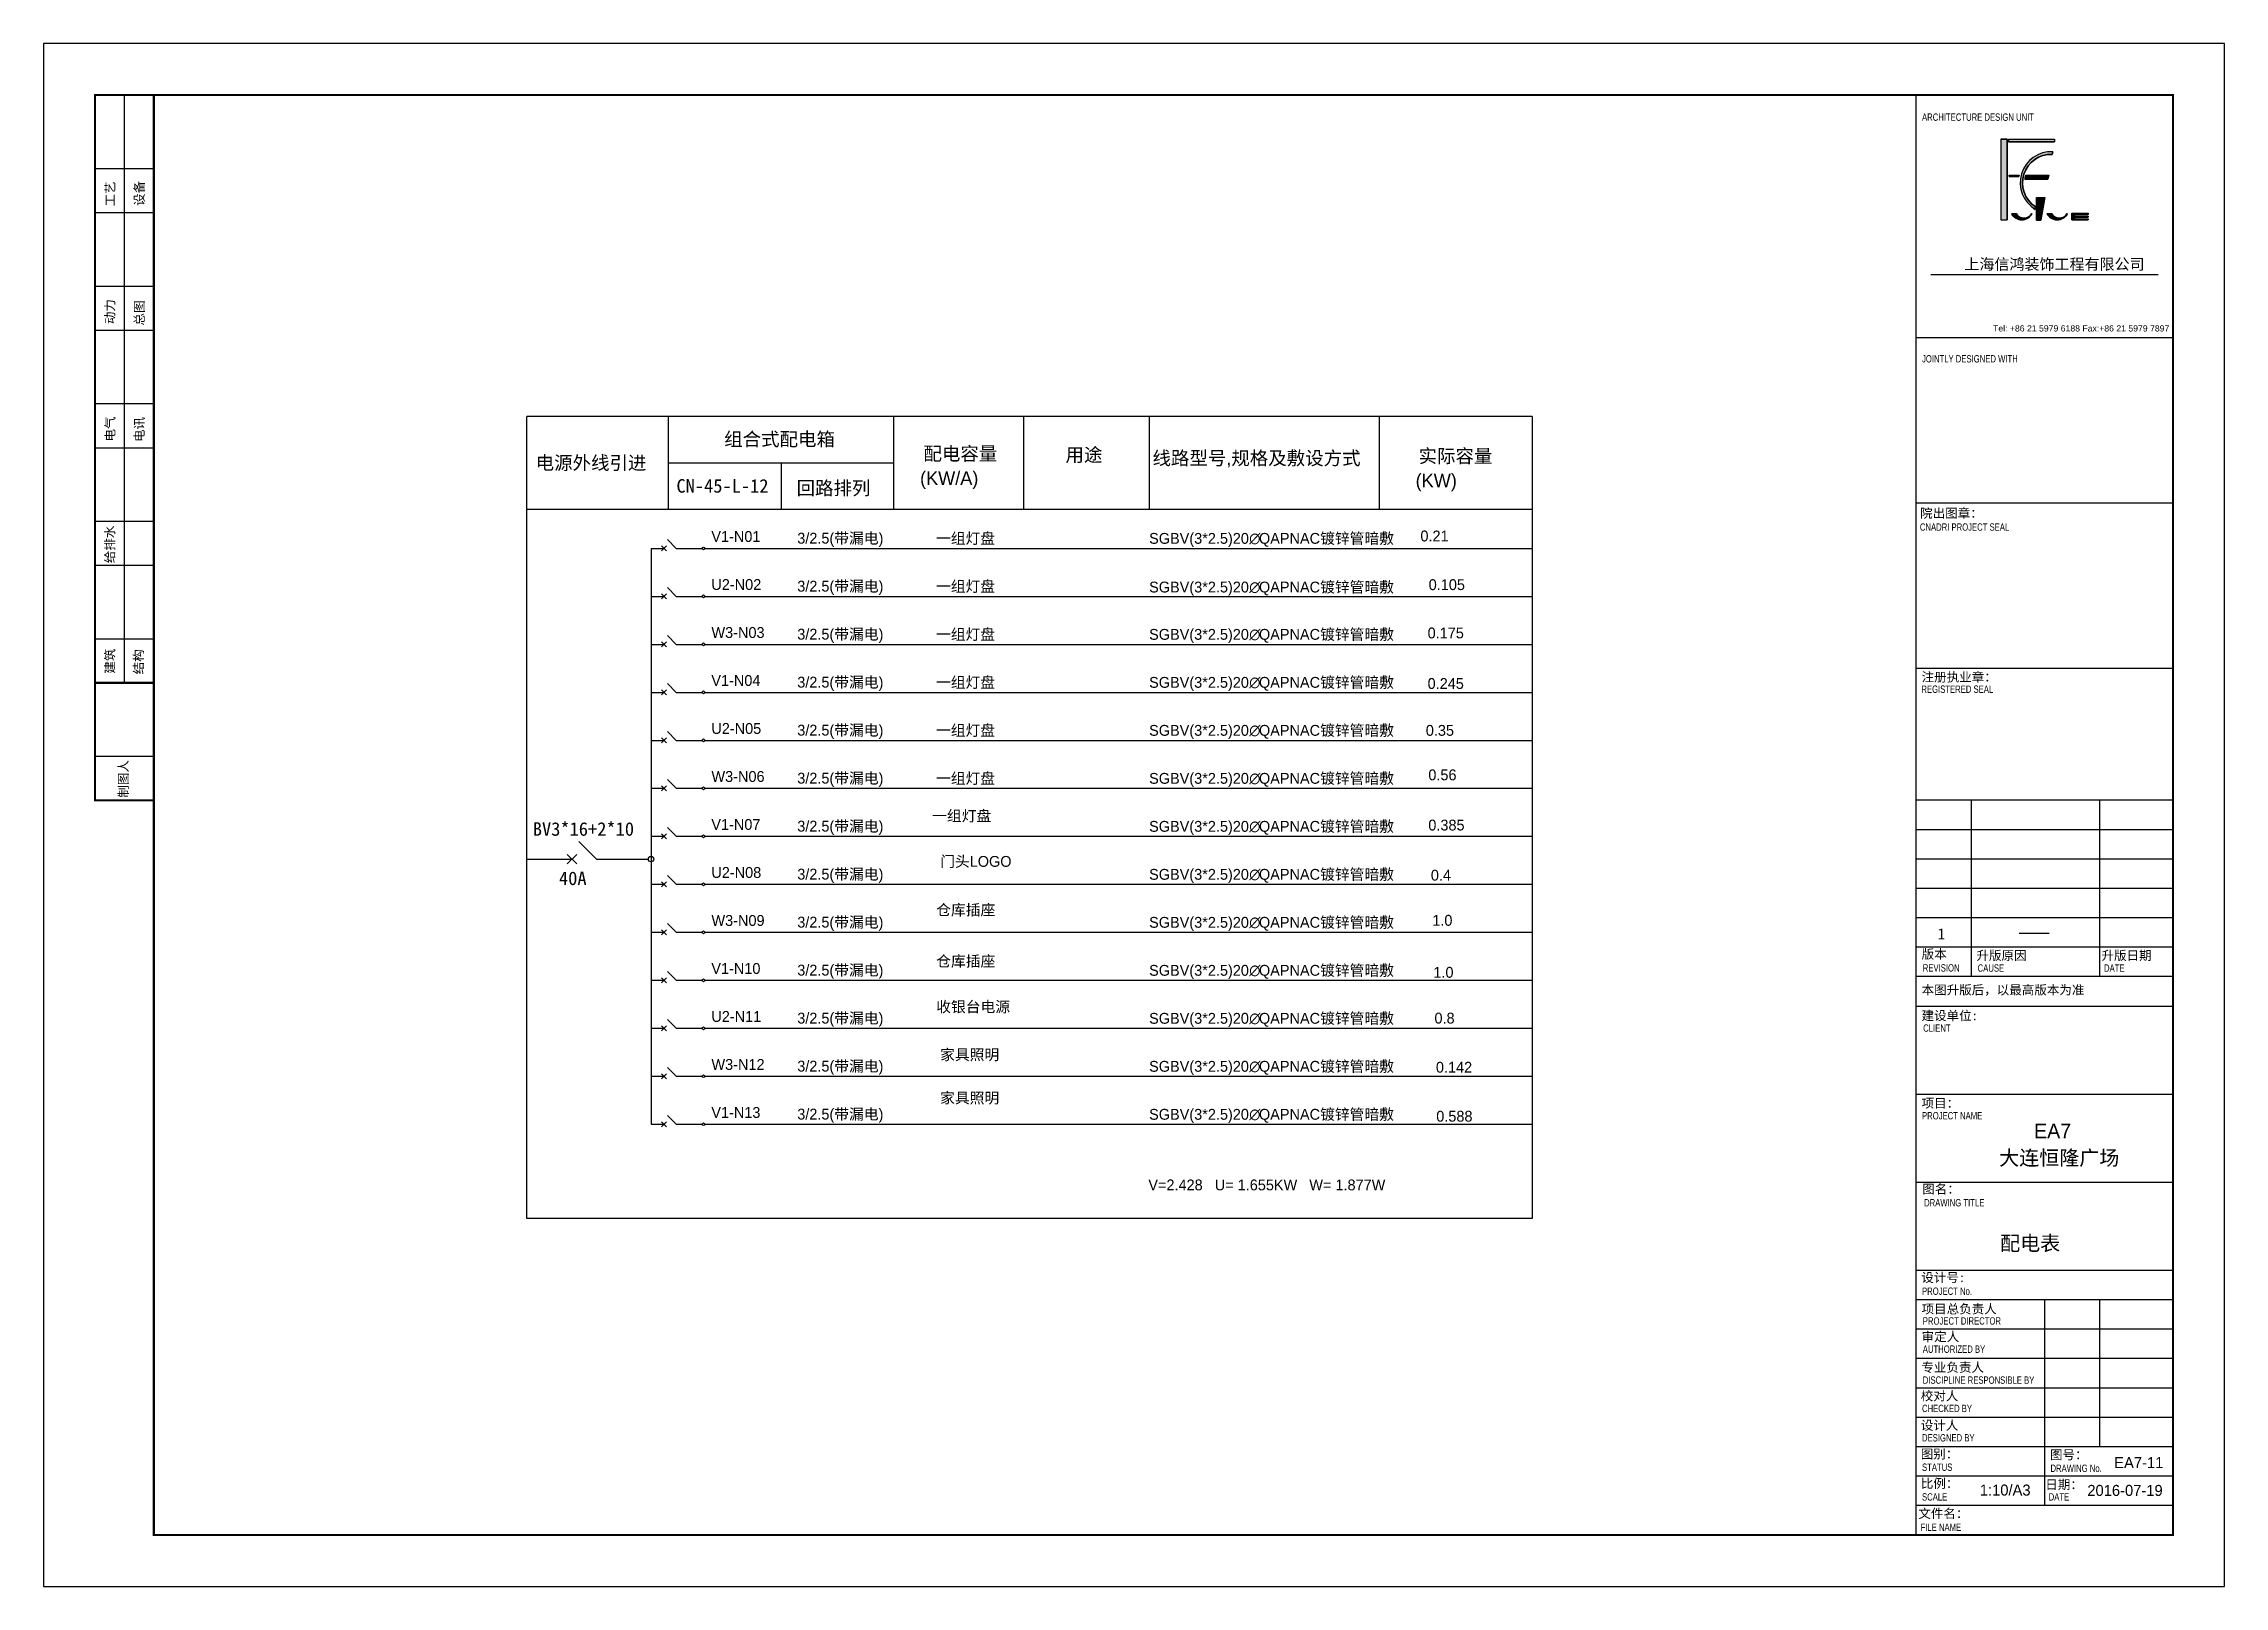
# Model space of a CAD drawing. Header units: millimetres. Extents: x 346472 to 732256, y -34068 to -15883.
# Drawn here: x 577941 to 603661, y -34068 to -15883 of the extents above; entities that cross this region are included whole.
import ezdxf

# ---------------------------------------------------------------- set-up
doc = ezdxf.new("R2010")
doc.units = ezdxf.units.MM
doc.header["$LTSCALE"] = 7
doc.layers.add('图框', color=9, linetype='Continuous')
doc.layers.add('线路图', color=1, linetype='Continuous')
doc.styles.add('ARIAL', font='Arial.ttf')
doc.styles.add('FUGUE', font='Arial.ttf')
doc.styles.get("Standard").update_dxf_attribs({"font": 'STKaiti.ttf'})
doc.styles.add('图签-仿宋', font='')
doc.styles.add('图签-黑体', font='')
doc.styles.get('图签-仿宋').set_extended_font_data('FangSong_GB2312')
doc.styles.get('图签-黑体').set_extended_font_data('SimHei')

msp = doc.modelspace()

# ---------------------------------------------------------------- texts
at = {"layer": '图框', "color": 251, "style": 'ARIAL', "width": 0.75}
for s, height, p in [('ARCHITECTURE DESIGN UNIT', 86.596, (600094.6, -16792.6)), ('JOINTLY DESIGNED WITH', 86.596, (600094.6, -19641.1)), ('CNADRI PROJECT SEAL', 86.596, (600069.4, -21624.6)), ('REGISTERED SEAL', 86.596, (600087, -23535.7)), ('REVISION', 86.6, (600103.7, -26821.2)), ('CAUSE', 86.6, (600750.5, -26823.2)), ('DATE', 86.6, (602241.3, -26823.2)), ('CLIENT', 86.6, (600108.4, -27530.6)), ('PROJECT NAME', 86.596, (600094.6, -28563.8)), ('DRAWING TITLE', 86.596, (600119, -29589.5)), ('PROJECT No.', 86.596, (600094.6, -30632.1)), ('PROJECT DIRECTOR', 86.596, (600103.7, -30982.9)), ('AUTHORIZED BY', 86.596, (600103.7, -31315.4)), ('DISCIPLINE RESPONSIBLE BY', 86.596, (600103.7, -31680)), ('CHECKED BY', 86.6, (600094.6, -32013.9)), ('DESIGNED BY', 86.596, (600094.6, -32360.3)), ('STATUS', 86.6, (600094.6, -32706.7)), ('DRAWING No.', 86.596, (601609.7, -32719.6)), ('SCALE', 86.6, (600094.6, -33057)), ('DATE', 86.6, (601588.4, -33057)), ('FILE NAME', 86.6, (600077.3, -33414.4))]:
    msp.add_text(s, height=height, dxfattribs=at).set_placement(p)
at = {"layer": '图框', "color": 251, "style": '图签-黑体'}
for s, p in [('工艺', (578779.8, -17801.9)), ('设备', (579124, -17796.3)), ('动力', (578776.3, -19189.6)), ('总图', (579124, -19205.6)), ('电气', (578779.8, -20573)), ('电讯', (579124, -20579.3)), ('给排水', (578776.2, -22007.6)), ('建筑', (578776.6, -23309.4)), ('结构', (579115.3, -23317.4)), ('制图人', (578935.5, -24771.5))]:
    msp.add_text(s, height=108.25, rotation=90, dxfattribs=at).set_placement(p)
at = {"layer": '图框', "color": 251}
for s, height, style, p in [('院出图章：', 108.25, '图签-黑体', (600072.4, -21472.1)), ('注册执业章：', 108.25, '图签-黑体', (600090, -23402.5)), ('1', 129.9, '图签-仿宋', (600278.2, -26442.4)), ('版本', 108.25, '图签-黑体', (600089.9, -26668.8)), ('升版原因', 108.25, '图签-黑体', (600736.8, -26685)), ('升版日期', 108.25, '图签-黑体', (602211.4, -26685)), ('本图升版后，以最高版本为准', 108.245, '图签-黑体', (600089.9, -27091.4)), ('建设单位:', 108.25, '图签-黑体', (600089, -27394.6)), ('项目：', 108.25, '图签-黑体', (600089, -28426)), ('图名：', 108.25, '图签-黑体', (600097.6, -29438.7)), ('设计号:', 108.25, '图签-黑体', (600085.9, -30481.4)), ('项目总负责人', 108.25, '图签-黑体', (600089.9, -30851.9)), ('审定人', 108.25, '图签-黑体', (600089.9, -31178.7)), ('专业负责人', 108.25, '图签-黑体', (600087.7, -31540.3)), ('校对人', 108.25, '图签-黑体', (600080.1, -31876.9)), ('设计人', 108.25, '图签-黑体', (600080.1, -32223.3)), ('图别：', 108.25, '图签-黑体', (600080.1, -32561.2)), ('图号：', 108.25, '图签-黑体', (601603.4, -32570.5)), ('比例：', 108.25, '图签-黑体', (600080.8, -32908.4)), ('日期：', 108.25, '图签-黑体', (601548.5, -32922.3)), ('文件名：', 108.25, '图签-黑体', (600051.4, -33263.6))]:
    msp.add_text(s, height=height, dxfattribs=dict(at, style=style)).set_placement(p)
for s, height, p in [('EA7', 173.19, (601415.8, -28786.2)), ('大连恒隆广场', 173.19, (601004.3, -29103.8)), ('2016-07-19', 129.89, (602044.2, -33002.2))]:
    msp.add_text(s, height=height, dxfattribs=at).set_placement(p)
at = {"layer": '图框', "color": 251, "insert": (601656.9, -18490), "char_height": 129.895, "width": 3030.873, "attachment_point": 5, "line_spacing_factor": 0.66852, "style": 'FUGUE'}
msp.add_mtext('{\\fSimSun|b0|i0|c134|p2;上海信鸿装饰工程有限公司}', dxfattribs=at)
at = {"layer": '图框', "color": 251, "insert": (600932.4, -19277.1), "char_height": 132.56, "attachment_point": 7, "line_spacing_factor": 0.66852, "style": 'FUGUE'}
msp.add_mtext('{\\H0.55168x;\\C7;Tel: +86 21 5979 6188 Fax:+86 21 5979 7897}', dxfattribs=at)
at = {"layer": '图框', "color": 251}
for s, insert, char_height, width, attachment_point in [('\\pi151;{\\fSimSun|b0|i0|c134|p2;配电表}', (600864.8, -29936.8), 173.193, 1602.577, 1), ('EA7-11', (602361.3, -32609.4), 129.89, 67.606, 4), ('1:10/A3', (600776, -32933.9), 129.89, 67.606, 4)]:
    msp.add_mtext(s, dxfattribs=dict(at, insert=insert, char_height=char_height, width=width, attachment_point=attachment_point))
at = {"layer": '线路图', "style": '图签-仿宋'}
for s, height, p in [('组合式配电箱', 159.62, (585967.8, -20625.3)), ('电源外线引进', 159.62, (583744.3, -20904.6)), ('CN-45-L-12', 159.62, (585404.7, -21175.8)), ('回路排列', 159.62, (586821.5, -21201.5)), ('BV3*16+2*10', 159.617, (583710.2, -25220.4)), ('40A', 159.62, (584019.3, -25801.5))]:
    msp.add_text(s, height=height, dxfattribs=at).set_placement(p)
at = {"layer": '线路图'}
for s, height, p in [('配电容量', 159.62, (588317.6, -20795.3)), ('用途', 159.62, (589992.8, -20809.3)), ('线路型号,规格及敷设方式', 159.617, (591018.8, -20848.6)), ('实际容量', 159.62, (594156.9, -20823.5)), ('(KW/A)', 159.62, (588277.7, -21084.4)), ('(KW)', 159.62, (594122.4, -21112.6)), ('V1-N01', 127.69, (585816.3, -21756.7)), ('3/2.5(带漏电)', 127.69, (586829.5, -21776.6)), ('一组灯盘', 127.69, (588465.8, -21778.7)), ('SGBV(3*2.5)20', 127.693, (590979.1, -21778.7)), ('∅', 127.7, (592159.6, -21778.7)), ('QAPNAC镀锌管暗敷', 127.693, (592274.5, -21778.7)), ('0.21', 127.69, (594178.9, -21750.6)), ('U2-N02', 127.69, (585816.3, -22322.5)), ('3/2.5(带漏电)', 127.69, (586829.5, -22342.3)), ('一组灯盘', 127.69, (588465.8, -22344.5)), ('SGBV(3*2.5)20', 127.693, (590979.1, -22352.5)), ('∅', 127.7, (592159.6, -22352.5)), ('QAPNAC镀锌管暗敷', 127.693, (592274.5, -22352.5)), ('0.105', 127.69, (594276.6, -22324.2)), ('W3-N03', 127.69, (585817.7, -22888.2)), ('3/2.5(带漏电)', 127.69, (586829.5, -22908.1)), ('一组灯盘', 127.69, (588465.8, -22910.2)), ('SGBV(3*2.5)20', 127.693, (590979.1, -22910.2)), ('∅', 127.7, (592159.6, -22910.2)), ('QAPNAC镀锌管暗敷', 127.693, (592274.5, -22910.2)), ('0.175', 127.69, (594263.9, -22893.4)), ('V1-N04', 127.69, (585816.3, -23454)), ('3/2.5(带漏电)', 127.69, (586829.5, -23473.8)), ('一组灯盘', 127.69, (588465.8, -23476)), ('SGBV(3*2.5)20', 127.693, (590979.1, -23476)), ('∅', 127.7, (592159.6, -23476)), ('QAPNAC镀锌管暗敷', 127.693, (592274.5, -23476)), ('0.245', 127.69, (594263.8, -23489.6)), ('U2-N05', 127.69, (585816.3, -24019.7)), ('3/2.5(带漏电)', 127.69, (586829.5, -24039.6)), ('一组灯盘', 127.69, (588465.8, -24041.7)), ('SGBV(3*2.5)20', 127.693, (590979.1, -24041.7)), ('∅', 127.7, (592159.6, -24041.7)), ('QAPNAC镀锌管暗敷', 127.693, (592274.5, -24041.7)), ('0.35', 127.69, (594242.5, -24041.9)), ('W3-N06', 127.69, (585817.7, -24585.5)), ('3/2.5(带漏电)', 127.69, (586829.5, -24605.3)), ('一组灯盘', 127.69, (588465.8, -24607.5)), ('SGBV(3*2.5)20', 127.693, (590979.1, -24607.5)), ('∅', 127.7, (592159.6, -24607.5)), ('QAPNAC镀锌管暗敷', 127.693, (592274.5, -24607.5)), ('0.56', 127.69, (594272.2, -24566.3)), ('一组灯盘', 127.69, (588420.3, -25049.7)), ('V1-N07', 127.69, (585816.3, -25151.2)), ('3/2.5(带漏电)', 127.69, (586829.5, -25171.1)), ('SGBV(3*2.5)20', 127.693, (590979.1, -25173.2)), ('∅', 127.7, (592159.6, -25173.2)), ('QAPNAC镀锌管暗敷', 127.693, (592274.5, -25173.2)), ('0.385', 127.69, (594272.2, -25158.3)), ('门头LOGO', 127.69, (588514.9, -25586.4)), ('U2-N08', 127.69, (585816.3, -25717)), ('3/2.5(带漏电)', 127.69, (586829.5, -25736.8)), ('SGBV(3*2.5)20', 127.693, (590979.1, -25739)), ('∅', 127.7, (592159.6, -25739)), ('QAPNAC镀锌管暗敷', 127.693, (592274.5, -25739)), ('0.4', 127.69, (594302, -25748.8)), ('W3-N09', 127.69, (585817.7, -26282.7)), ('3/2.5(带漏电)', 127.69, (586829.5, -26302.6)), ('仓库插座', 127.69, (588468.6, -26158.3)), ('SGBV(3*2.5)20', 127.693, (590979.1, -26304.7)), ('∅', 127.7, (592159.6, -26304.7)), ('QAPNAC镀锌管暗敷', 127.693, (592274.5, -26304.7)), ('1.0', 127.69, (594319, -26281)), ('V1-N10', 127.69, (585816.3, -26848.5)), ('3/2.5(带漏电)', 127.69, (586829.5, -26868.3)), ('仓库插座', 127.69, (588468.6, -26762.7)), ('SGBV(3*2.5)20', 127.693, (590979.1, -26870.5)), ('∅', 127.7, (592159.6, -26870.5)), ('QAPNAC镀锌管暗敷', 127.693, (592274.5, -26870.5)), ('1.0', 127.69, (594331.7, -26894)), ('收银台电源', 127.69, (588468.6, -27300)), ('U2-N11', 127.69, (585816.3, -27414.2)), ('3/2.5(带漏电)', 127.69, (586829.5, -27434.1)), ('SGBV(3*2.5)20', 127.693, (590979.1, -27436.2)), ('∅', 127.7, (592159.6, -27436.2)), ('QAPNAC镀锌管暗敷', 127.693, (592274.5, -27436.2)), ('0.8', 127.69, (594344.5, -27433.6)), ('家具照明', 127.69, (588514.9, -27864.3)), ('W3-N12', 127.69, (585817.7, -27980)), ('3/2.5(带漏电)', 127.69, (586829.5, -27999.9)), ('SGBV(3*2.5)20', 127.693, (590979.1, -28002)), ('∅', 127.7, (592159.6, -28002)), ('QAPNAC镀锌管暗敷', 127.693, (592274.5, -28002)), ('0.142', 127.69, (594361.5, -28012.6)), ('家具照明', 127.69, (588514.9, -28374.3)), ('V1-N13', 127.69, (585816.3, -28545.7)), ('3/2.5(带漏电)', 127.69, (586829.5, -28565.6)), ('SGBV(3*2.5)20', 127.693, (590979.1, -28567.7)), ('∅', 127.7, (592159.6, -28567.7)), ('QAPNAC镀锌管暗敷', 127.693, (592274.5, -28567.7)), ('0.588', 127.69, (594365.8, -28590.3)), ('V=2.428   U= 1.655KW   W= 1.877W', 127.693, (590970.1, -29399.9))]:
    msp.add_text(s, height=height, dxfattribs=at).set_placement(p)

# ---------------------------------------------------------------- hatches: boundary and pattern name
at = {"layer": '图框'}
for points in [[(601097.7, -17008.7), (601023.6, -17008.7), (601023.6, -17959.7), (601097.7, -17959.7)], [(601114.7, -17041.1), (601656.8, -17041.1), (601656.8, -17008.7), (601114.7, -17008.7)], [(601629.7, -17188.5), (601635.9, -17156.7, 0.780601), (601430.5, -17836.7), (601430.5, -17804, -0.7611328)], [(601123.2, -17447.3), (601237.1, -17447.3), (601241.4, -17431.5), (601123.2, -17431.5)], [(601308.5, -17482.1), (601579.6, -17482.1), (601588.3, -17431.5), (601318.5, -17431.5)], [(601443, -17696.9), (601443, -17965.7), (601496.5, -17965.7), (601543.6, -17696.9)], [(601393.8, -17888.7), (601384.7, -17888.7, -0.607934), (601209.4, -17888.7), (601149.3, -17888.7, 0.5844925), (601393.8, -17888.7)], [(601811.1, -17888.7), (601802, -17888.7, -0.607934), (601626.7, -17888.7), (601566.5, -17888.7, 0.5844925), (601811.1, -17888.7)], [(601892, -17895.1), (602054.2, -17895.1), (602054.2, -17881.6), (601860.5, -17881.6), (601860.5, -17959), (602054.2, -17959), (602054.2, -17947.8), (601892, -17947.8), (601892, -17928.9), (602054.2, -17928.9), (602054.2, -17917.6), (601892, -17917.6)]]:
    msp.add_hatch(color=251, dxfattribs=at).paths.add_polyline_path(points, flags=0)

# ---------------------------------------------------------------- linework, layer by layer
at = {"layer": '图框', "color": 251}
for p, q in [((578893.9, -23416.8), (578893.9, -16489.1)), ((600023.5, -16489.1), (600023.5, -33462)), ((578547.6, -17355.1), (579240.3, -17355.1)), ((578547.6, -17874.7), (579240.3, -17874.7)), ((578547.6, -18740.6), (579240.3, -18740.6)), ((600196.7, -18604.9), (602881.1, -18604.9)), ((578547.6, -19260.2), (579240.3, -19260.2)), ((600023.5, -19346.8), (603054.3, -19346.8)), ((578547.6, -20126.2), (579240.3, -20126.2)), ((578547.6, -20645.7), (579240.3, -20645.7)), ((600023.5, -21295.2), (603054.3, -21295.2)), ((578547.6, -21511.7), (579240.3, -21511.7)), ((578547.6, -22031.3), (579240.3, -22031.3)), ((578547.6, -22897.3), (579240.3, -22897.3)), ((600023.5, -23243.6), (603054.3, -23243.6)), ((578547.6, -24282.8), (579240.3, -24282.8)), ((603054.3, -24802.4), (600023.5, -24802.4)), ((600672.9, -24802.4), (600672.9, -26880.7)), ((602188.4, -24802.4), (602188.4, -26880.7)), ((603054.3, -25148.8), (600023.5, -25148.8)), ((603054.3, -25495.1), (600023.5, -25495.1)), ((603054.3, -25841.5), (600023.5, -25841.5)), ((603054.3, -26187.9), (600023.5, -26187.9)), ((601239.4, -26368.6), (601593.1, -26368.6)), ((603054.3, -26534.3), (600023.5, -26534.3)), ((603054.3, -26880.7), (600023.5, -26880.7)), ((600023.5, -27227.1), (603054.3, -27227.1)), ((600023.5, -28266.2), (603054.3, -28266.2)), ((600023.5, -29305.4), (603054.3, -29305.4)), ((603054.3, -30344.5), (600023.5, -30344.5)), ((603054.3, -30690.9), (600023.5, -30690.9)), ((601538.9, -30690.9), (601538.9, -33115.6)), ((602188.4, -30690.9), (602188.4, -32422.9)), ((603054.3, -31037.3), (600023.5, -31037.3)), ((603054.3, -31383.7), (600023.5, -31383.7)), ((603054.3, -31730.1), (600023.5, -31730.1)), ((603054.3, -32076.5), (600023.5, -32076.5)), ((603054.3, -32422.9), (600023.5, -32422.9)), ((603054.3, -32769.2), (600023.5, -32769.2)), ((603054.3, -33115.6), (600023.5, -33115.6))]:
    msp.add_line(p, q, dxfattribs=at)
at = {"layer": '图框', "color": 251, "linetype": 'Continuous'}
for p, q in [((601023.6, -17008.7), (601023.6, -17959.7)), ((601023.6, -17008.7), (601097.7, -17008.7)), ((601097.7, -17008.7), (601097.7, -17959.7)), ((601114.7, -17008.7), (601114.7, -17041.1)), ((601114.7, -17008.7), (601656.8, -17008.7)), ((601114.7, -17041.1), (601656.8, -17041.1)), ((601635.9, -17156.7), (601629.7, -17188.5)), ((601656.8, -17008.7), (601656.8, -17041.1)), ((601123.2, -17431.5), (601123.2, -17447.3)), ((601123.2, -17431.5), (601241.4, -17431.5)), ((601123.2, -17447.3), (601237.1, -17447.3)), ((601241.4, -17431.5), (601237.1, -17447.3)), ((601318.5, -17431.5), (601308.5, -17482.1)), ((601308.5, -17482.1), (601579.6, -17482.1)), ((601318.5, -17431.5), (601588.3, -17431.5)), ((601588.3, -17431.5), (601579.6, -17482.1)), ((601443, -17696.9), (601443, -17965.7)), ((601443, -17696.9), (601543.6, -17696.9)), ((601543.6, -17696.9), (601496.5, -17965.7)), ((601023.6, -17959.7), (601097.7, -17959.7)), ((601149.3, -17888.7), (601209.4, -17888.7)), ((601384.7, -17888.7), (601393.8, -17888.7)), ((601430.5, -17804), (601430.5, -17836.7)), ((601443, -17965.7), (601496.5, -17965.7)), ((601566.5, -17888.7), (601626.7, -17888.7)), ((601802, -17888.7), (601811.1, -17888.7)), ((601860.5, -17881.6), (601860.5, -17959)), ((601860.5, -17881.6), (602054.2, -17881.6)), ((601860.5, -17959), (602054.2, -17959)), ((601892, -17895.1), (601892, -17917.6)), ((601892, -17895.1), (602054.2, -17895.1)), ((601892, -17917.6), (602054.2, -17917.6)), ((601892, -17928.9), (601892, -17947.8)), ((601892, -17928.9), (602054.2, -17928.9)), ((601892, -17947.8), (602054.2, -17947.8)), ((602054.2, -17881.6), (602054.2, -17895.1)), ((602054.2, -17917.6), (602054.2, -17928.9)), ((602054.2, -17947.8), (602054.2, -17959))]:
    msp.add_line(p, q, dxfattribs=at)
at = {"layer": '图框', "color": 251}
msp.add_lwpolyline([(577941.4, -34068.2), (603660.5, -34068.2), (603660.5, -15882.9), (577941.4, -15882.9)], close=True, dxfattribs=at)
at = {"layer": '图框', "color": 251, "const_width": 26}
for points in [[(578547.6, -24815.4), (578547.6, -16476.1)], [(578547.6, -16489.1), (579240.3, -16489.1)], [(578547.6, -23416.8), (579240.3, -23416.8)], [(578547.6, -24802.4), (579240.3, -24802.4)]]:
    msp.add_lwpolyline(points, dxfattribs=at)
msp.add_lwpolyline([(579240.3, -16489.1), (603054.3, -16489.1), (603054.3, -33462), (579240.3, -33462)], close=True, dxfattribs=at)
at = {"layer": '图框', "color": 251, "linetype": 'Continuous'}
for points in [[(601097.7, -17008.7), (601023.6, -17008.7), (601023.6, -17959.7), (601097.7, -17959.7)], [(601114.7, -17041.1), (601114.7, -17008.7), (601656.8, -17008.7), (601656.8, -17041.1)], [(601123.2, -17447.3), (601123.2, -17431.5), (601241.4, -17431.5), (601237.1, -17447.3)], [(601308.5, -17482.1), (601318.5, -17431.5), (601588.3, -17431.5), (601579.6, -17482.1)], [(601443, -17696.9), (601543.6, -17696.9), (601496.5, -17965.7), (601443, -17965.7)], [(601892, -17895.1), (601892, -17917.6), (602054.2, -17917.6), (602054.2, -17928.9), (601892, -17928.9), (601892, -17947.8), (602054.2, -17947.8), (602054.2, -17959), (601860.5, -17959), (601860.5, -17881.6), (602054.2, -17881.6), (602054.2, -17895.1)]]:
    msp.add_lwpolyline(points, close=True, dxfattribs=at)
for points in [[(601629.7, -17188.5), (601635.9, -17156.7, 0.780601), (601430.5, -17836.7), (601430.5, -17804, -0.7611328)], [(601393.8, -17888.7), (601384.7, -17888.7, -0.607934), (601209.4, -17888.7), (601149.3, -17888.7, 0.5844925), (601393.8, -17888.7)], [(601811.1, -17888.7), (601802, -17888.7, -0.607934), (601626.7, -17888.7), (601566.5, -17888.7, 0.5844925), (601811.1, -17888.7)]]:
    msp.add_lwpolyline(points, format="xyb", close=True, dxfattribs=at)
for centre, radius, start, end in [((601618.3, -17522.4), 366.1, 87.24681, 239.14934), ((601615.2, -17523.8), 335.6, 87.52104, 236.62485), ((601271.5, -17819.8), 140.3, 209.39136, 330.61523), ((601297.1, -17843.3), 98.7, 207.40632, 332.59368), ((601688.8, -17819.8), 140.3, 209.39136, 330.61523), ((601714.4, -17843.3), 98.7, 207.40632, 332.59368)]:
    msp.add_arc(centre, radius, start, end, dxfattribs=at)
at = {"layer": '线路图'}
for p, q in [((583641.2, -29733.2), (583641.2, -20279.8)), ((595495.9, -20279.8), (583641.2, -20279.8)), ((585310.3, -21369.1), (585310.3, -20279.8)), ((587967.4, -21369.1), (587967.4, -20279.8)), ((589500.3, -21369.1), (589500.3, -20279.8)), ((590982.1, -21369.1), (590982.1, -20279.8)), ((593692.2, -20279.8), (593692.2, -21369.1)), ((595495.9, -20279.8), (595495.9, -29733.2)), ((585310.3, -20824.4), (587967.4, -20824.4)), ((586638.9, -20824.4), (586638.9, -21369.1)), ((583641.2, -21369.1), (595495.9, -21369.1)), ((585105.2, -21832.5), (585258.5, -21832.5)), ((585105.2, -21832.5), (585105.2, -28621.5)), ((585230.3, -21860.7), (585286.7, -21804.3)), ((585286.7, -21860.7), (585230.3, -21804.3)), ((585402.8, -21832.5), (585298.4, -21728)), ((585402.8, -21832.5), (585708.6, -21832.5)), ((585740.6, -21832.5), (595495.9, -21832.5)), ((585230.3, -22426.5), (585286.7, -22370)), ((585286.7, -22426.5), (585230.3, -22370)), ((585402.8, -22398.2), (585298.4, -22293.8)), ((585105.2, -22398.2), (585258.5, -22398.2)), ((585402.8, -22398.2), (585708.6, -22398.2)), ((585740.6, -22398.2), (595495.9, -22398.2)), ((585402.8, -22964), (585298.4, -22859.5)), ((585105.2, -22964), (585258.5, -22964)), ((585230.3, -22992.2), (585286.7, -22935.8)), ((585286.7, -22992.2), (585230.3, -22935.8)), ((585402.8, -22964), (585708.6, -22964)), ((585740.6, -22964), (595495.9, -22964)), ((585105.2, -23529.7), (585258.5, -23529.7)), ((585230.3, -23558), (585286.7, -23501.5)), ((585286.7, -23558), (585230.3, -23501.5)), ((585402.8, -23529.7), (585298.4, -23425.3)), ((585402.8, -23529.7), (585708.6, -23529.7)), ((585740.6, -23529.7), (595495.9, -23529.7)), ((585105.2, -24095.5), (585258.5, -24095.5)), ((585230.3, -24123.7), (585286.7, -24067.3)), ((585286.7, -24123.7), (585230.3, -24067.3)), ((585402.8, -24095.5), (585298.4, -23991)), ((585402.8, -24095.5), (585708.6, -24095.5)), ((585740.6, -24095.5), (595495.9, -24095.5)), ((585105.2, -24661.2), (585258.5, -24661.2)), ((585230.3, -24689.5), (585286.7, -24633)), ((585286.7, -24689.5), (585230.3, -24633)), ((585402.8, -24661.2), (585298.4, -24556.8)), ((585402.8, -24661.2), (585708.6, -24661.2)), ((585740.6, -24661.2), (595495.9, -24661.2)), ((585230.3, -25255.2), (585286.7, -25198.8)), ((585286.7, -25255.2), (585230.3, -25198.8)), ((585402.8, -25227), (585298.4, -25122.5)), ((584116.6, -25552.2), (584229.4, -25439.3)), ((584229.4, -25552.2), (584116.6, -25439.3)), ((584461.6, -25495.8), (584252.7, -25286.8)), ((585105.2, -25227), (585258.5, -25227)), ((585402.8, -25227), (585708.6, -25227)), ((585740.6, -25227), (595495.9, -25227)), ((583641.2, -25495.8), (584173, -25495.8)), ((584461.6, -25495.8), (585073.3, -25495.8)), ((585402.8, -25792.7), (585298.4, -25688.3)), ((585105.2, -25792.7), (585258.5, -25792.7)), ((585230.3, -25821), (585286.7, -25764.5)), ((585286.7, -25821), (585230.3, -25764.5)), ((585402.8, -25792.7), (585708.6, -25792.7)), ((585740.6, -25792.7), (595495.9, -25792.7)), ((585105.2, -26358.5), (585258.5, -26358.5)), ((585230.3, -26386.7), (585286.7, -26330.3)), ((585286.7, -26386.7), (585230.3, -26330.3)), ((585402.8, -26358.5), (585298.4, -26254)), ((585402.8, -26358.5), (585708.6, -26358.5)), ((585740.6, -26358.5), (595495.9, -26358.5)), ((585105.2, -26924.3), (585258.5, -26924.3)), ((585230.3, -26952.5), (585286.7, -26896)), ((585286.7, -26952.5), (585230.3, -26896)), ((585402.8, -26924.3), (585298.4, -26819.8)), ((585402.8, -26924.3), (585708.6, -26924.3)), ((585740.6, -26924.3), (595495.9, -26924.3)), ((585105.2, -27490), (585258.5, -27490)), ((585230.3, -27518.2), (585286.7, -27461.8)), ((585286.7, -27518.2), (585230.3, -27461.8)), ((585402.8, -27490), (585298.4, -27385.5)), ((585402.8, -27490), (585708.6, -27490)), ((585740.6, -27490), (595495.9, -27490)), ((585230.3, -28084), (585286.7, -28027.5)), ((585286.7, -28084), (585230.3, -28027.5)), ((585402.8, -28055.8), (585298.4, -27951.3)), ((585105.2, -28055.8), (585258.5, -28055.8)), ((585402.8, -28055.8), (585708.6, -28055.8)), ((585740.6, -28055.8), (595495.9, -28055.8)), ((585402.8, -28621.5), (585298.4, -28517)), ((585105.2, -28621.5), (585258.5, -28621.5)), ((585230.3, -28649.7), (585286.7, -28593.3)), ((585286.7, -28649.7), (585230.3, -28593.3)), ((585402.8, -28621.5), (585708.6, -28621.5)), ((585740.6, -28621.5), (595495.9, -28621.5)), ((595495.9, -29733.2), (583641.2, -29733.2))]:
    msp.add_line(p, q, dxfattribs=at)
for centre, radius in [((585724.6, -21832.5), 16), ((585724.6, -22398.2), 16), ((585724.6, -22964), 16), ((585724.6, -23529.7), 16), ((585724.6, -24095.5), 16), ((585724.6, -24661.2), 16), ((585724.6, -25227), 16), ((585105.2, -25495.8), 31.9), ((585724.6, -25792.7), 16), ((585724.6, -26358.5), 16), ((585724.6, -26924.3), 16), ((585724.6, -27490), 16), ((585724.6, -28055.8), 16), ((585724.6, -28621.5), 16)]:
    msp.add_circle(centre, radius, dxfattribs=at)

msp.set_redraw_order([(e.dxf.handle, doc.entitydb.next_handle()) for e in msp.query("TEXT MTEXT ATTDEF DIMENSION ARC_DIMENSION")])  # texts and dimensions are drawn at this point

doc.saveas('drawing.dxf')
